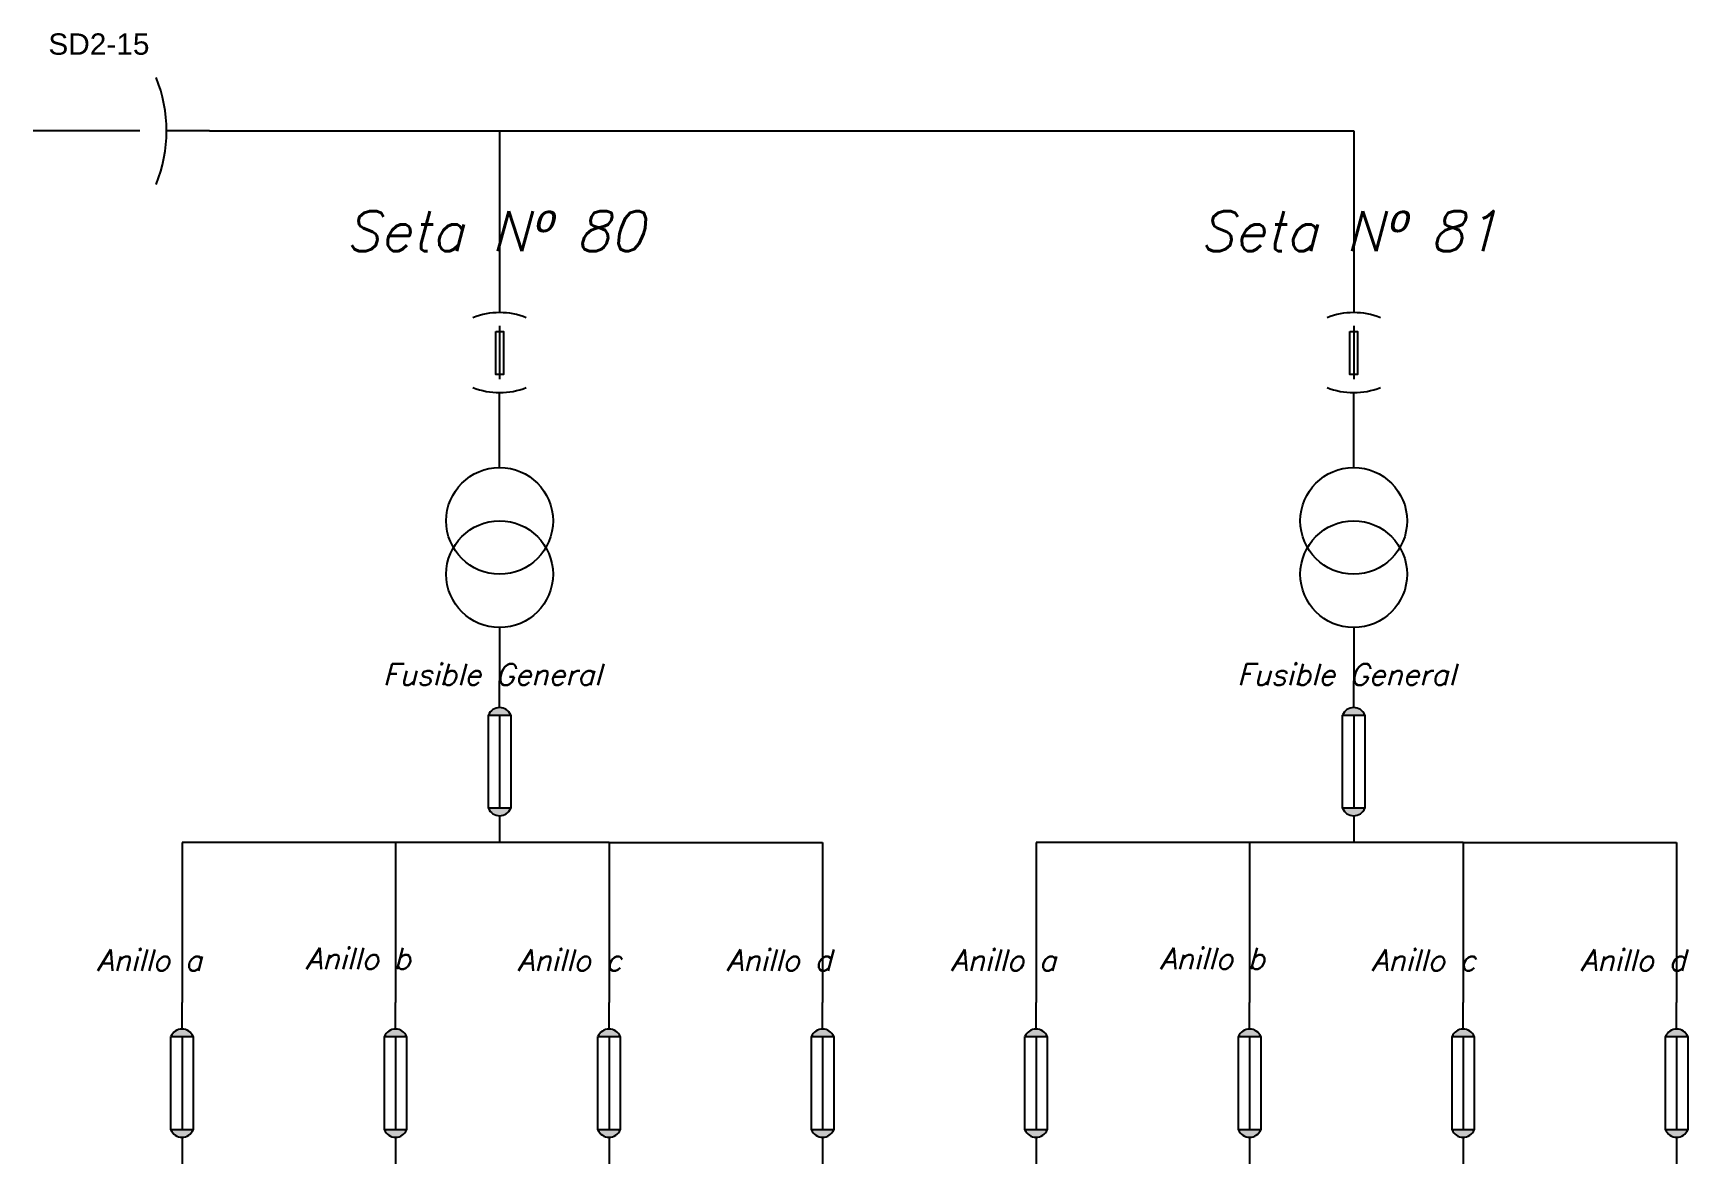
# Model space of a CAD drawing. Header units: millimetres. Extents: x 1875 to 17546, y 2661 to 4631.
# Drawn here: x 15487.6 to 15797.6, y 3358.2 to 3570.1 of the extents above; entities that cross this region are included whole.
import ezdxf

# ---------------------------------------------------------------- set-up
doc = ezdxf.new("R2010")
doc.units = ezdxf.units.MM
doc.styles.add('IRAM', font='ROMANS.SHX', dxfattribs={"oblique": 15, "height": 2.5})
doc.styles.get("Standard").update_dxf_attribs({"font": 'arial.ttf'})

msp = doc.modelspace()

# ---------------------------------------------------------------- texts
at = {"insert": (15490.41, 3570.06), "char_height": 4, "attachment_point": 1}
msp.add_mtext_dynamic_manual_height_columns('SD2-15', width=28.8575, gutter_width=12.5, heights=[0], dxfattribs=at)
at = {"attachment_point": 1, "style": 'IRAM'}
for s, width, insert, char_height in [('Seta Nº 80', 73.6385, (15546.03, 3536.77), 7.5), ('Seta Nº 81', 73.6385, (15706.03, 3536.77), 7.5), ('Fusible General ', 50.4157, (15553.09, 3451.92), 4), ('Fusible General ', 50.4157, (15713.09, 3451.92), 4), ('Anillo a', 29.4343, (15499.5, 3398.38), 4), ('Anillo b', 29.4343, (15538.63, 3398.67), 4), ('Anillo c', 29.4343, (15578.33, 3398.38), 4), ('Anillo d', 29.4343, (15617.46, 3398.38), 4), ('Anillo a', 29.4343, (15659.5, 3398.38), 4), ('Anillo b', 29.4343, (15698.63, 3398.67), 4), ('Anillo c', 29.4343, (15738.33, 3398.38), 4), ('Anillo d', 29.4343, (15777.46, 3398.38), 4)]:
    msp.add_mtext_dynamic_manual_height_columns(s, width=width, gutter_width=12.5, heights=[0], dxfattribs=dict(at, insert=insert, char_height=char_height))

# ---------------------------------------------------------------- hatches: boundary and pattern name
h = msp.add_hatch(color=256)
h.dxf.hatch_style = 1
h.paths.add_polyline_path([(15572.87, 3442.3), (15577.03, 3442.3, 0.672313)])
h.paths.add_polyline_path([(15577.03, 3424.83), (15572.87, 3424.83, 0.672313)])
h = msp.add_hatch(color=256)
h.dxf.hatch_style = 1
h.paths.add_polyline_path([(15732.87, 3442.3), (15737.03, 3442.3, 0.672313)])
h.paths.add_polyline_path([(15737.03, 3424.83), (15732.87, 3424.83, 0.672313)])
h = msp.add_hatch(color=256)
h.dxf.hatch_style = 1
h.paths.add_polyline_path([(15513.37, 3382.04), (15517.53, 3382.04, 0.672313)])
h.paths.add_polyline_path([(15517.53, 3364.57), (15513.37, 3364.57, 0.672313)])
h = msp.add_hatch(color=256)
h.dxf.hatch_style = 1
h.paths.add_polyline_path([(15553.37, 3382.04), (15557.53, 3382.04, 0.672313)])
h.paths.add_polyline_path([(15557.53, 3364.57), (15553.37, 3364.57, 0.672313)])
h = msp.add_hatch(color=256)
h.dxf.hatch_style = 1
h.paths.add_polyline_path([(15593.37, 3382.04), (15597.53, 3382.04, 0.672313)])
h.paths.add_polyline_path([(15597.53, 3364.57), (15593.37, 3364.57, 0.672313)])
h = msp.add_hatch(color=256)
h.dxf.hatch_style = 1
h.paths.add_polyline_path([(15633.37, 3382.04), (15637.53, 3382.04, 0.672313)])
h.paths.add_polyline_path([(15637.53, 3364.57), (15633.37, 3364.57, 0.672313)])
h = msp.add_hatch(color=256)
h.dxf.hatch_style = 1
h.paths.add_polyline_path([(15673.37, 3382.04), (15677.53, 3382.04, 0.672313)])
h.paths.add_polyline_path([(15677.53, 3364.57), (15673.37, 3364.57, 0.672313)])
h = msp.add_hatch(color=256)
h.dxf.hatch_style = 1
h.paths.add_polyline_path([(15713.37, 3382.04), (15717.53, 3382.04, 0.672313)])
h.paths.add_polyline_path([(15717.53, 3364.57), (15713.37, 3364.57, 0.672313)])
h = msp.add_hatch(color=256)
h.dxf.hatch_style = 1
h.paths.add_polyline_path([(15753.37, 3382.04), (15757.53, 3382.04, 0.672313)])
h.paths.add_polyline_path([(15757.53, 3364.57), (15753.37, 3364.57, 0.672313)])
h = msp.add_hatch(color=256)
h.dxf.hatch_style = 1
h.paths.add_polyline_path([(15793.37, 3382.04), (15797.53, 3382.04, 0.672313)])
h.paths.add_polyline_path([(15797.53, 3364.57), (15793.37, 3364.57, 0.672313)])

# ---------------------------------------------------------------- linework, layer by layer
for p, q in [((15507.55, 3551.77), (15487.55, 3551.77)), ((15520.63, 3551.77), (15512.55, 3551.77)), ((15574.95, 3521.77), (15574.95, 3517.73)), ((15734.95, 3521.77), (15734.95, 3517.73)), ((15574.95, 3515.23), (15574.95, 3505.23)), ((15734.95, 3515.23), (15734.95, 3505.23)), ((15574.95, 3498.7), (15574.95, 3502.73)), ((15734.95, 3498.7), (15734.95, 3502.73)), ((15574.95, 3488.7), (15574.95, 3498.7)), ((15734.95, 3488.7), (15734.95, 3498.7)), ((15574.95, 3458.7), (15574.95, 3448.7)), ((15734.95, 3458.7), (15734.95, 3448.7)), ((15574.95, 3443.7), (15574.95, 3448.7)), ((15734.95, 3443.7), (15734.95, 3448.7)), ((15574.95, 3442.3), (15574.95, 3424.83)), ((15734.95, 3442.3), (15734.95, 3424.83)), ((15574.95, 3423.44), (15574.95, 3418.44)), ((15734.95, 3423.44), (15734.95, 3418.44)), ((15515.45, 3383.44), (15515.45, 3388.44)), ((15555.45, 3383.44), (15555.45, 3388.44)), ((15595.45, 3383.44), (15595.45, 3388.44)), ((15635.45, 3383.44), (15635.45, 3388.44)), ((15675.45, 3383.44), (15675.45, 3388.44)), ((15715.45, 3383.44), (15715.45, 3388.44)), ((15755.45, 3383.44), (15755.45, 3388.44)), ((15795.45, 3383.44), (15795.45, 3388.44)), ((15515.45, 3382.04), (15515.45, 3364.57)), ((15555.45, 3382.04), (15555.45, 3364.57)), ((15595.45, 3382.04), (15595.45, 3364.57)), ((15635.45, 3382.04), (15635.45, 3364.57)), ((15675.45, 3382.04), (15675.45, 3364.57)), ((15715.45, 3382.04), (15715.45, 3364.57)), ((15755.45, 3382.04), (15755.45, 3364.57)), ((15795.45, 3382.04), (15795.45, 3364.57)), ((15515.45, 3363.17), (15515.45, 3358.17)), ((15555.45, 3363.17), (15555.45, 3358.17)), ((15595.45, 3363.17), (15595.45, 3358.17)), ((15635.45, 3363.17), (15635.45, 3358.17)), ((15675.45, 3363.17), (15675.45, 3358.17)), ((15715.45, 3363.17), (15715.45, 3358.17)), ((15755.45, 3363.17), (15755.45, 3358.17)), ((15795.45, 3363.17), (15795.45, 3358.17))]:
    msp.add_line(p, q)
at = {"color": 3}
for p, q in [((15520.63, 3551.77), (15574.95, 3551.77)), ((15574.95, 3551.77), (15574.95, 3521.77)), ((15574.95, 3551.77), (15734.95, 3551.77)), ((15734.95, 3551.77), (15734.95, 3521.77))]:
    msp.add_line(p, q, dxfattribs=at)
at = {"color": 1}
for p, q in [((15595.45, 3418.44), (15515.45, 3418.44)), ((15515.45, 3418.44), (15515.45, 3388.44)), ((15555.45, 3418.44), (15555.45, 3388.44)), ((15595.45, 3418.44), (15635.45, 3418.44)), ((15595.45, 3418.44), (15595.45, 3388.44)), ((15635.45, 3418.44), (15635.45, 3388.44)), ((15755.45, 3418.44), (15675.45, 3418.44)), ((15675.45, 3418.44), (15675.45, 3388.44)), ((15715.45, 3418.44), (15715.45, 3388.44)), ((15755.45, 3418.44), (15795.45, 3418.44)), ((15755.45, 3418.44), (15755.45, 3388.44)), ((15795.45, 3418.44), (15795.45, 3388.44))]:
    msp.add_line(p, q, dxfattribs=at)
for points in [[(15574.21, 3514.18), (15575.69, 3514.18), (15575.69, 3506.14), (15574.21, 3506.14)], [(15734.21, 3514.18), (15735.69, 3514.18), (15735.69, 3506.14), (15734.21, 3506.14)], [(15572.87, 3442.3), (15577.03, 3442.3), (15577.03, 3424.83), (15572.87, 3424.83)], [(15732.87, 3442.3), (15737.03, 3442.3), (15737.03, 3424.83), (15732.87, 3424.83)], [(15513.37, 3382.04), (15517.53, 3382.04), (15517.53, 3364.57), (15513.37, 3364.57)], [(15553.37, 3382.04), (15557.53, 3382.04), (15557.53, 3364.57), (15553.37, 3364.57)], [(15593.37, 3382.04), (15597.53, 3382.04), (15597.53, 3364.57), (15593.37, 3364.57)], [(15633.37, 3382.04), (15637.53, 3382.04), (15637.53, 3364.57), (15633.37, 3364.57)], [(15673.37, 3382.04), (15677.53, 3382.04), (15677.53, 3364.57), (15673.37, 3364.57)], [(15713.37, 3382.04), (15717.53, 3382.04), (15717.53, 3364.57), (15713.37, 3364.57)], [(15753.37, 3382.04), (15757.53, 3382.04), (15757.53, 3364.57), (15753.37, 3364.57)], [(15793.37, 3382.04), (15797.53, 3382.04), (15797.53, 3364.57), (15793.37, 3364.57)]]:
    msp.add_lwpolyline(points, close=True)
for centre in [(15574.95, 3478.7), (15734.95, 3478.7), (15574.95, 3468.7), (15734.95, 3468.7)]:
    msp.add_circle(centre, 10)
for centre, radius, start, end in [((15485.61, 3551.77), 26.94, 338.2103, 21.7897), ((15574.95, 3504.26), 13.47, 68.2103, 111.7897), ((15734.95, 3504.26), 13.47, 68.2103, 111.7897), ((15574.95, 3516.2), 13.47, 248.2103, 291.7897), ((15734.95, 3516.2), 13.47, 248.2103, 291.7897), ((15574.95, 3441.45), 2.25, 22.1731, 157.8269), ((15734.95, 3441.45), 2.25, 22.1731, 157.8269), ((15574.95, 3425.68), 2.25, 202.1731, 337.8269), ((15734.95, 3425.68), 2.25, 202.1731, 337.8269), ((15515.45, 3381.19), 2.25, 22.1731, 157.8269), ((15555.45, 3381.19), 2.25, 22.1731, 157.8269), ((15595.45, 3381.19), 2.25, 22.1731, 157.8269), ((15635.45, 3381.19), 2.25, 22.1731, 157.8269), ((15675.45, 3381.19), 2.25, 22.1731, 157.8269), ((15715.45, 3381.19), 2.25, 22.1731, 157.8269), ((15755.45, 3381.19), 2.25, 22.1731, 157.8269), ((15795.45, 3381.19), 2.25, 22.1731, 157.8269), ((15515.45, 3365.42), 2.25, 202.1731, 337.8269), ((15555.45, 3365.42), 2.25, 202.1731, 337.8269), ((15595.45, 3365.42), 2.25, 202.1731, 337.8269), ((15635.45, 3365.42), 2.25, 202.1731, 337.8269), ((15675.45, 3365.42), 2.25, 202.1731, 337.8269), ((15715.45, 3365.42), 2.25, 202.1731, 337.8269), ((15755.45, 3365.42), 2.25, 202.1731, 337.8269), ((15795.45, 3365.42), 2.25, 202.1731, 337.8269)]:
    msp.add_arc(centre, radius, start, end)

msp.set_redraw_order([(e.dxf.handle, doc.entitydb.next_handle()) for e in msp.query("TEXT MTEXT ATTDEF DIMENSION ARC_DIMENSION")])  # texts and dimensions are drawn at this point

doc.saveas('drawing.dxf')
